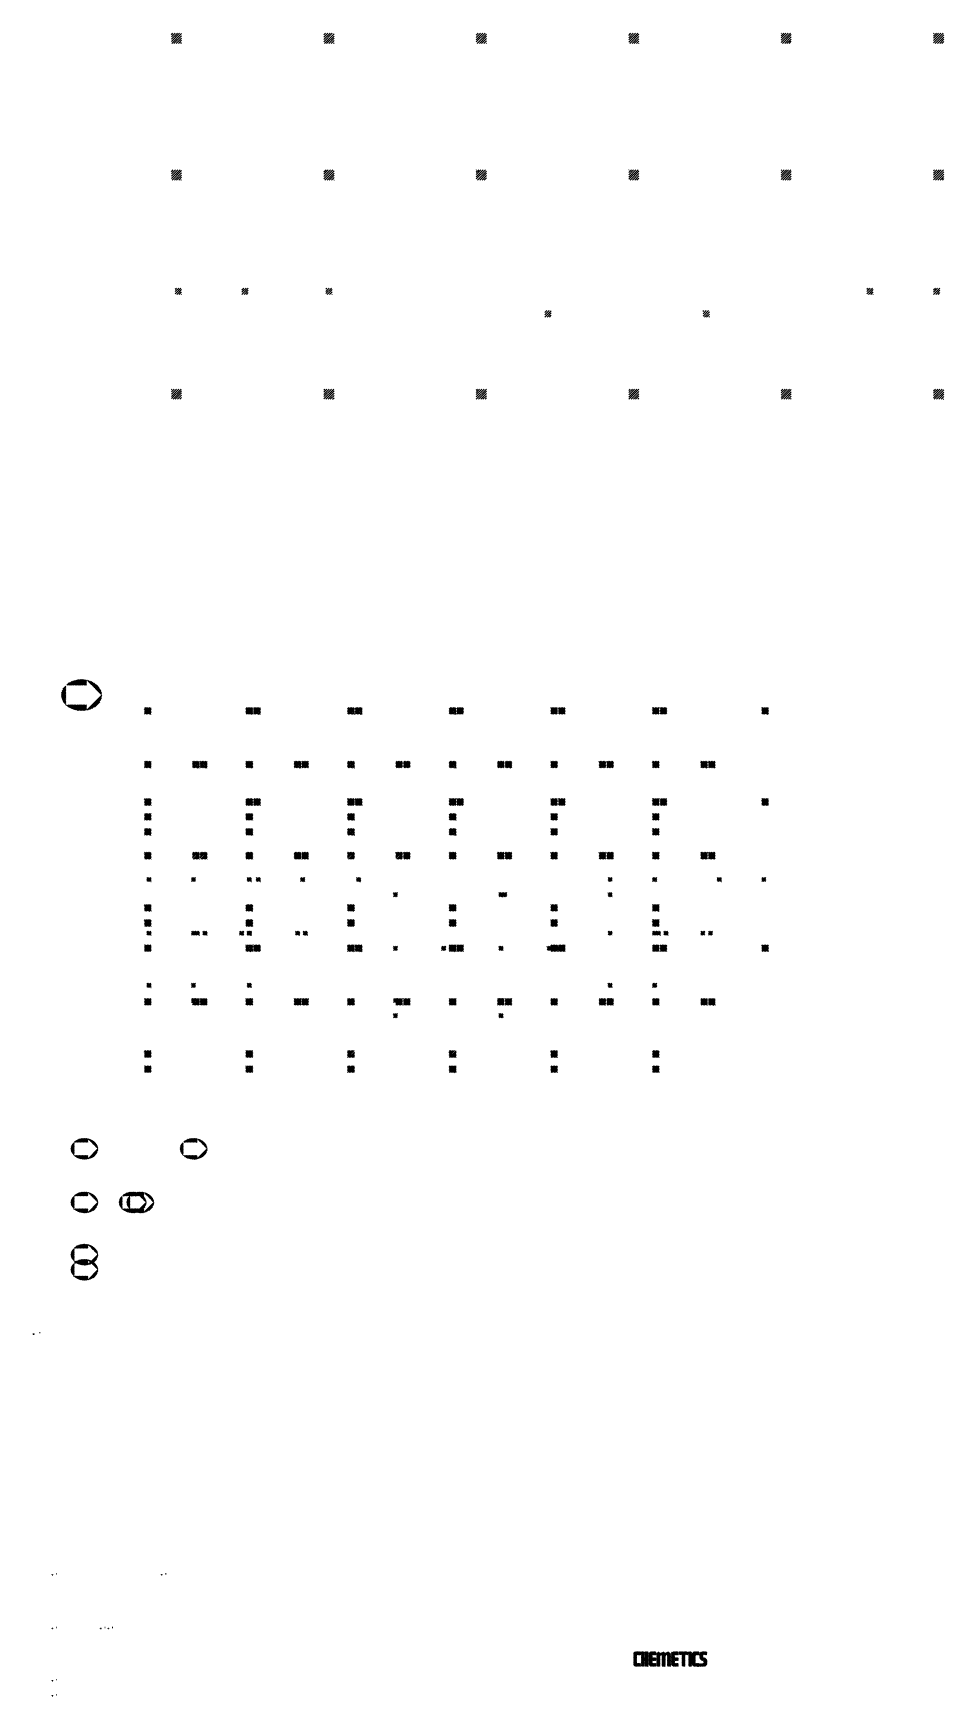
# Paper-space layout 'Layout1' of a CAD drawing. Extents: x 468 to 6662373, y -2877 to 9421100.
# Drawn here: x 468 to 54229, y -2877 to 95246 of the extents above; entities that cross this region are included whole.
import ezdxf

# ---------------------------------------------------------------- set-up
doc = ezdxf.new("R2010")
doc.units = 0
doc.header["$LTSCALE"] = 1000
doc.layers.get('0').update_dxf_attribs({"linetype": 'CONTINUOUS'})
doc.layers.add('COL', color=4, linetype='CONTINUOUS')
doc.layers.add('DIM', color=2, linetype='CONTINUOUS')

# ---------------------------------------------------------------- blocks, each defined once
blk = doc.blocks.new('*X')
at = {"color": 0}
for p, q in [((5800, 50878.06), (6121.94, 51200)), ((5800, 50966.45), (6033.55, 51200)), ((5800, 51054.83), (5945.17, 51200)), ((5800, 51143.22), (5856.78, 51200)), ((11800, 50867.65), (12132.35, 51200)), ((11800, 50956.04), (12043.96, 51200)), ((11800, 51044.43), (11955.57, 51200)), ((11800, 51132.81), (11867.19, 51200)), ((17800, 50857.24), (18142.76, 51200)), ((17800, 50945.63), (18054.37, 51200)), ((17800, 51034.02), (17965.98, 51200)), ((17800, 51122.41), (17877.59, 51200)), ((23800, 50846.83), (24153.17, 51200)), ((23800, 50935.22), (24064.78, 51200)), ((23800, 51023.61), (23976.39, 51200)), ((23800, 51112), (23888, 51200)), ((29800, 50836.43), (30163.57, 51200)), ((29800, 50924.82), (30075.18, 51200)), ((29800, 51013.2), (29986.8, 51200)), ((29800, 51101.59), (29898.41, 51200)), ((29800, 51189.98), (29810.02, 51200)), ((35800, 50826.02), (36173.98, 51200)), ((35800, 50914.41), (36085.59, 51200)), ((35800, 51002.8), (35997.2, 51200)), ((35800, 51091.18), (35908.82, 51200)), ((35800, 51179.57), (35820.43, 51200)), ((5810.33, 50800), (6200, 51189.67)), ((11820.74, 50800), (12200, 51179.26)), ((17831.15, 50800), (18200, 51168.85)), ((23841.55, 50800), (24200, 51158.45)), ((29851.96, 50800), (30200, 51148.04)), ((35862.37, 50800), (36200, 51137.63)), ((5898.72, 50800), (6200, 51101.28)), ((11909.13, 50800), (12200, 51090.87)), ((17919.53, 50800), (18200, 51080.47)), ((23929.94, 50800), (24200, 51070.06)), ((29940.35, 50800), (30200, 51059.65)), ((35950.76, 50800), (36200, 51049.24)), ((5987.11, 50800), (6200, 51012.89)), ((11997.52, 50800), (12200, 51002.48)), ((18007.92, 50800), (18200, 50992.08)), ((24018.33, 50800), (24200, 50981.67)), ((30028.74, 50800), (30200, 50971.26)), ((36039.15, 50800), (36200, 50960.85)), ((6075.5, 50800), (6200, 50924.5)), ((12085.9, 50800), (12200, 50914.1)), ((18096.31, 50800), (18200, 50903.69)), ((24106.72, 50800), (24200, 50893.28)), ((30117.13, 50800), (30200, 50882.87)), ((36127.53, 50800), (36200, 50872.47)), ((6163.88, 50800), (6200, 50836.12)), ((12174.29, 50800), (12200, 50825.71)), ((18184.7, 50800), (18200, 50815.3)), ((24195.11, 50800), (24200, 50804.89)), ((5800, 45486.37), (6138.63, 45825)), ((5800, 45574.76), (6050.24, 45825)), ((5800, 45663.14), (5961.86, 45825)), ((5800, 45751.53), (5873.47, 45825)), ((11800, 45475.96), (12149.04, 45825)), ((11800, 45564.35), (12060.65, 45825)), ((11800, 45652.74), (11972.26, 45825)), ((11800, 45741.13), (11883.87, 45825)), ((17800, 45465.55), (18159.45, 45825)), ((17800, 45553.94), (18071.06, 45825)), ((17800, 45642.33), (17982.67, 45825)), ((17800, 45730.72), (17894.28, 45825)), ((17800, 45819.11), (17805.89, 45825)), ((23800, 45455.15), (24169.85, 45825)), ((23800, 45543.53), (24081.47, 45825)), ((23800, 45631.92), (23993.08, 45825)), ((23800, 45720.31), (23904.69, 45825)), ((23800, 45808.7), (23816.3, 45825)), ((29800, 45444.74), (30180.26, 45825)), ((29800, 45533.13), (30091.87, 45825)), ((29800, 45621.51), (30003.49, 45825)), ((29800, 45709.9), (29915.1, 45825)), ((29800, 45798.29), (29826.71, 45825)), ((35800, 45434.33), (36190.67, 45825)), ((35800, 45522.72), (36102.28, 45825)), ((35800, 45611.11), (36013.89, 45825)), ((35800, 45699.49), (35925.51, 45825)), ((35800, 45787.88), (35837.12, 45825)), ((5827.02, 45425), (6200, 45797.98)), ((11837.43, 45425), (12200, 45787.57)), ((17847.84, 45425), (18200, 45777.16)), ((23858.24, 45425), (24200, 45766.76)), ((29868.65, 45425), (30200, 45756.35)), ((35879.06, 45425), (36200, 45745.94)), ((5915.41, 45425), (6200, 45709.59)), ((11925.82, 45425), (12200, 45699.18)), ((17936.22, 45425), (18200, 45688.78)), ((23946.63, 45425), (24200, 45678.37)), ((29957.04, 45425), (30200, 45667.96)), ((35967.45, 45425), (36200, 45657.55)), ((6003.8, 45425), (6200, 45621.2)), ((12014.2, 45425), (12200, 45610.8)), ((18024.61, 45425), (18200, 45600.39)), ((24035.02, 45425), (24200, 45589.98)), ((30045.43, 45425), (30200, 45579.57)), ((36055.84, 45425), (36200, 45569.16)), ((6092.19, 45425), (6200, 45532.81)), ((12102.59, 45425), (12200, 45522.41)), ((18113, 45425), (18200, 45512)), ((24123.41, 45425), (24200, 45501.59)), ((30133.82, 45425), (30200, 45491.18)), ((36144.22, 45425), (36200, 45480.78)), ((6180.57, 45425), (6200, 45444.43)), ((12190.98, 45425), (12200, 45434.02)), ((5950, 40951.79), (6173.21, 41175)), ((5950, 41040.17), (6084.83, 41175)), ((5950, 41128.56), (5996.44, 41175)), ((8574.86, 40925), (8824.86, 41175)), ((8575, 41013.52), (8736.48, 41175)), ((8575, 41101.91), (8648.09, 41175)), ((11875, 40954.77), (12095.23, 41175)), ((11875, 41043.15), (12006.85, 41175)), ((11875, 41131.54), (11918.46, 41175)), ((33175, 40953.17), (33396.83, 41175)), ((33175, 41041.56), (33308.44, 41175)), ((33175, 41129.95), (33220.05, 41175)), ((35800, 40926.52), (36048.48, 41175)), ((35800, 41014.91), (35960.09, 41175)), ((35800, 41103.3), (35871.7, 41175)), ((11933.62, 40925), (12125, 41116.38)), ((33235.21, 40925), (33425, 41114.79)), ((6011.6, 40925), (6200, 41113.4)), ((8663.25, 40925), (8825, 41086.75)), ((35886.86, 40925), (36050, 41088.14)), ((12022.01, 40925), (12125, 41027.99)), ((33323.6, 40925), (33425, 41026.4)), ((6099.99, 40925), (6200, 41025.01)), ((8751.64, 40925), (8825, 40998.36)), ((35975.25, 40925), (36050, 40999.75)), ((12110.4, 40925), (12125, 40939.6)), ((33411.99, 40925), (33425, 40938.01)), ((6188.38, 40925), (6200, 40936.62)), ((20500, 40122.21), (20662.79, 40285)), ((20500, 40210.6), (20574.4, 40285)), ((20501.18, 40035), (20750, 40283.82)), ((26725, 40071.64), (26938.36, 40285)), ((26725, 40160.03), (26849.97, 40285)), ((26725, 40248.42), (26761.58, 40285)), ((26776.75, 40035), (26975, 40233.25)), ((20589.56, 40035), (20750, 40195.44)), ((26865.14, 40035), (26975, 40144.86)), ((20677.95, 40035), (20750, 40107.05)), ((26953.52, 40035), (26975, 40056.48)), ((5800, 36824.31), (6175.69, 37200)), ((5800, 36912.7), (6087.3, 37200)), ((5800, 37001.09), (5998.91, 37200)), ((5800, 37089.48), (5910.52, 37200)), ((5800, 37177.86), (5822.14, 37200)), ((11800, 36813.9), (12186.1, 37200)), ((11800, 36902.29), (12097.71, 37200)), ((11800, 36990.68), (12009.32, 37200)), ((11800, 37079.07), (11920.93, 37200)), ((11800, 37167.46), (11832.54, 37200)), ((17800, 36803.49), (18196.51, 37200)), ((17800, 36891.88), (18108.12, 37200)), ((17800, 36980.27), (18019.73, 37200)), ((17800, 37068.66), (17931.34, 37200)), ((17800, 37157.05), (17842.95, 37200)), ((23800, 36881.48), (24118.52, 37200)), ((23800, 36969.86), (24030.14, 37200)), ((23800, 37058.25), (23941.75, 37200)), ((23800, 37146.64), (23853.36, 37200)), ((29800, 36871.07), (30128.93, 37200)), ((29800, 36959.46), (30040.54, 37200)), ((29800, 37047.84), (29952.16, 37200)), ((29800, 37136.23), (29863.77, 37200)), ((35800, 36860.66), (36139.34, 37200)), ((35800, 36949.05), (36050.95, 37200)), ((35800, 37037.44), (35962.56, 37200)), ((35800, 37125.83), (35874.17, 37200)), ((23806.91, 36800), (24200, 37193.09)), ((29817.32, 36800), (30200, 37182.68)), ((35827.73, 36800), (36200, 37172.27)), ((5864.08, 36800), (6200, 37135.92)), ((11874.49, 36800), (12200, 37125.51)), ((17884.89, 36800), (18200, 37115.11)), ((23895.3, 36800), (24200, 37104.7)), ((29905.71, 36800), (30200, 37094.29)), ((35916.12, 36800), (36200, 37083.88)), ((5952.47, 36800), (6200, 37047.53)), ((11962.87, 36800), (12200, 37037.13)), ((17973.28, 36800), (18200, 37026.72)), ((23983.69, 36800), (24200, 37016.31)), ((29994.1, 36800), (30200, 37005.9)), ((36004.5, 36800), (36200, 36995.5)), ((6040.86, 36800), (6200, 36959.14)), ((12051.26, 36800), (12200, 36948.74)), ((18061.67, 36800), (18200, 36938.33)), ((24072.08, 36800), (24200, 36927.92)), ((30082.49, 36800), (30200, 36917.51)), ((36092.89, 36800), (36200, 36907.11)), ((6129.24, 36800), (6200, 36870.76)), ((12139.65, 36800), (12200, 36860.35)), ((18150.06, 36800), (18200, 36849.94)), ((24160.47, 36800), (24200, 36839.53)), ((30170.87, 36800), (30200, 36829.13)), ((36181.28, 36800), (36200, 36818.72)), ((1990.84, 25546.34), (2213.63, 25769.13)), ((2035.04, 25546.34), (2258.88, 25770.18)), ((2079.23, 25546.34), (2302.21, 25769.32)), ((1902.45, 25546.34), (2116.14, 25760.02)), ((1946.65, 25546.34), (2166.18, 25765.87)), ((2123.42, 25546.34), (2343.84, 25766.76)), ((2167.62, 25546.34), (2383.96, 25762.67)), ((1858.26, 25546.34), (2062.97, 25751.05)), ((2211.81, 25546.34), (2422.69, 25757.21)), ((2256.01, 25546.34), (2460.15, 25750.48)), ((1814.07, 25546.34), (2005.89, 25738.16)), ((2482.82, 25728.96), (2496.44, 25742.57)), ((2504.92, 25706.86), (2531.63, 25733.58)), ((1769.87, 25546.34), (1943.65, 25720.12)), ((2527.02, 25684.76), (2565.8, 25723.55)), ((2549.11, 25662.67), (2598.92, 25712.48)), ((2300.2, 25546.34), (2461.59, 25707.72)), ((2571.21, 25640.57), (2630.9, 25700.25)), ((1725.68, 25546.34), (1872.55, 25693.21)), ((2593.31, 25618.47), (2661.78, 25686.95)), ((2615.4, 25596.37), (2691.63, 25672.6)), ((2344.4, 25546.34), (2461.59, 25663.53)), ((2637.5, 25574.28), (2720.49, 25657.27)), ((1681.48, 25546.34), (1782.56, 25647.41)), ((2659.6, 25552.18), (2748.39, 25640.97)), ((2681.69, 25530.08), (2775.37, 25623.76)), ((2388.59, 25546.34), (2461.59, 25619.33)), ((2703.79, 25507.99), (2801.44, 25605.64)), ((2725.89, 25485.89), (2826.63, 25586.63)), ((2432.78, 25546.34), (2461.59, 25575.14)), ((2747.99, 25463.79), (2850.8, 25566.6)), ((2770.08, 25441.69), (2873.89, 25545.5)), ((2792.18, 25419.6), (2895.92, 25523.34)), ((1529.07, 25393.92), (1647.21, 25512.06)), ((2814.28, 25397.5), (2916.89, 25500.11)), ((2836.37, 25375.4), (2936.78, 25475.81)), ((1492.77, 25313.43), (1647.21, 25467.87)), ((2858.47, 25353.31), (2955.59, 25450.42)), ((1476.29, 25252.75), (1647.21, 25423.67)), ((2880.57, 25331.21), (2973.28, 25423.92)), ((2902.67, 25309.11), (2989.83, 25396.28)), ((1468.77, 25201.04), (1647.21, 25379.48)), ((2924.76, 25287.01), (3005.12, 25367.37)), ((2946.86, 25264.92), (3018.73, 25336.79)), ((1466.87, 25154.94), (1647.21, 25335.28)), ((2968.96, 25242.82), (3030.48, 25304.34)), ((1469.03, 25112.91), (1647.21, 25291.09)), ((2991.05, 25220.72), (3040.16, 25269.83)), ((1474.38, 25074.06), (1647.21, 25246.9)), ((3013.15, 25198.63), (3047.5, 25232.98)), ((1482.35, 25037.85), (1647.21, 25202.7)), ((3035.25, 25176.53), (3052.09, 25193.37)), ((1492.59, 25003.89), (1647.21, 25158.51)), ((2471.59, 24568.67), (3053.31, 25150.39)), ((1504.84, 24971.95), (1647.21, 25114.31)), ((2529.85, 24582.74), (3050.15, 25103.04)), ((1518.91, 24941.82), (1647.21, 25070.12)), ((2593.83, 24602.52), (3040.75, 25049.45)), ((1534.56, 24913.28), (1647.21, 25025.93)), ((2668.42, 24632.92), (3020.85, 24985.35)), ((1551.41, 24885.93), (1647.21, 24981.73)), ((1569.39, 24859.72), (1647.21, 24937.54)), ((2767.68, 24687.99), (2974.5, 24894.81)), ((1588.48, 24834.61), (1647.21, 24893.34)), ((1608.65, 24810.59), (1647.21, 24849.15)), ((1629.89, 24787.64), (1647.21, 24804.95)), ((1652.2, 24765.75), (1656.92, 24770.47)), ((1675.57, 24744.93), (1701.11, 24770.47)), ((1700.02, 24725.18), (1745.31, 24770.47)), ((1725.43, 24706.4), (1789.5, 24770.47)), ((1751.74, 24688.52), (1833.69, 24770.47)), ((1778.95, 24671.54), (1877.89, 24770.47)), ((1807.1, 24655.49), (1922.08, 24770.47)), ((1836.21, 24640.4), (1966.28, 24770.47)), ((1866.32, 24626.32), (2010.47, 24770.47)), ((1897.48, 24613.29), (2054.67, 24770.47)), ((1929.75, 24601.36), (2098.86, 24770.47)), ((1963.16, 24590.57), (2143.05, 24770.47)), ((1997.58, 24580.81), (2187.25, 24770.47)), ((2033.06, 24572.08), (2231.44, 24770.47)), ((2069.64, 24564.47), (2275.64, 24770.47)), ((2107.42, 24558.06), (2319.83, 24770.47)), ((2146.5, 24552.94), (2364.02, 24770.47)), ((2186.99, 24549.24), (2408.22, 24770.47)), ((2229.04, 24547.1), (2452.41, 24770.47)), ((2272.84, 24546.71), (2461.59, 24735.45)), ((2318.63, 24548.3), (2461.59, 24691.26)), ((2366.71, 24552.18), (2461.59, 24647.06)), ((2417.5, 24558.78), (2461.59, 24602.87)), ((605.86, 82.25), (630.31, 82.25)), ((605.86, 82.12), (630.31, 82.12)), ((605.86, 82), (630.31, 82)), ((605.86, 81.88), (630.31, 81.88)), ((605.86, 81.75), (607.54, 81.75)), ((605.86, 81.62), (607.54, 81.62)), ((605.86, 81.5), (607.54, 81.5)), ((605.86, 81.38), (607.54, 81.38)), ((605.86, 81.25), (607.54, 81.25)), ((605.86, 81.12), (607.54, 81.12)), ((605.86, 81), (607.54, 81)), ((605.86, 80.88), (607.54, 80.88)), ((605.86, 80.75), (607.54, 80.75)), ((605.86, 80.62), (607.54, 80.62)), ((605.86, 80.5), (607.54, 80.5)), ((605.86, 80.38), (607.54, 80.38)), ((605.86, 80.25), (607.54, 80.25)), ((605.86, 80.12), (607.54, 80.12)), ((605.86, 80), (607.54, 80)), ((605.86, 79.88), (607.54, 79.88)), ((605.86, 79.75), (607.54, 79.75)), ((605.86, 79.62), (607.54, 79.62)), ((605.86, 79.5), (607.54, 79.5)), ((605.86, 79.38), (607.54, 79.38)), ((605.86, 79.25), (607.54, 79.25)), ((605.86, 79.12), (607.54, 79.12)), ((605.86, 79), (607.54, 79)), ((605.86, 78.88), (607.54, 78.88)), ((605.86, 78.75), (607.54, 78.75)), ((605.86, 78.62), (607.54, 78.62)), ((605.86, 78.5), (607.54, 78.5)), ((608.23, 81.75), (608.57, 81.75)), ((608.23, 81.62), (608.57, 81.62)), ((608.23, 81.5), (608.57, 81.5)), ((608.23, 81.38), (608.57, 81.38)), ((608.23, 81.25), (608.57, 81.25)), ((608.23, 81.12), (608.57, 81.12)), ((608.23, 81), (608.57, 81)), ((608.23, 80.88), (608.57, 80.88)), ((608.23, 80.75), (608.57, 80.75)), ((608.23, 80.62), (608.57, 80.62)), ((608.23, 80.5), (608.57, 80.5)), ((608.23, 80.38), (608.57, 80.38)), ((608.23, 80.25), (608.57, 80.25)), ((608.23, 80.12), (608.57, 80.12)), ((608.23, 80), (608.57, 80)), ((608.23, 79.88), (608.57, 79.88)), ((608.23, 79.75), (608.57, 79.75)), ((608.23, 79.62), (608.57, 79.62)), ((608.23, 79.5), (608.57, 79.5)), ((608.23, 79.38), (608.57, 79.38)), ((608.23, 79.25), (608.57, 79.25)), ((608.23, 79.12), (608.57, 79.12)), ((608.23, 79), (608.57, 79)), ((608.23, 78.88), (608.57, 78.88)), ((608.23, 78.75), (608.57, 78.75)), ((608.23, 78.62), (608.57, 78.62)), ((608.23, 78.5), (608.57, 78.5)), ((609.26, 80.38), (609.31, 80.38)), ((609.26, 80.25), (609.37, 80.25)), ((609.26, 80.12), (609.44, 80.12)), ((609.26, 80), (609.5, 80)), ((609.26, 79.88), (609.56, 79.88)), ((609.26, 79.75), (609.62, 79.75)), ((609.26, 79.62), (609.69, 79.62)), ((609.26, 79.5), (609.75, 79.5)), ((609.26, 79.38), (609.81, 79.38)), ((609.26, 79.25), (609.87, 79.25)), ((609.26, 79.12), (609.94, 79.12)), ((609.26, 79), (610, 79)), ((609.26, 78.88), (610.06, 78.88)), ((609.26, 78.75), (610.12, 78.75)), ((609.26, 78.62), (610.19, 78.62)), ((609.26, 78.5), (610.25, 78.5)), ((609.31, 81.75), (610.28, 81.75)), ((609.37, 81.62), (610.28, 81.62)), ((609.43, 81.5), (610.28, 81.5)), ((609.5, 81.38), (610.28, 81.38)), ((609.56, 81.25), (610.28, 81.25)), ((609.62, 81.12), (610.28, 81.12)), ((609.68, 81), (610.28, 81)), ((609.75, 80.88), (610.28, 80.88)), ((609.81, 80.75), (610.28, 80.75)), ((609.87, 80.62), (610.28, 80.62)), ((609.93, 80.5), (610.28, 80.5)), ((610, 80.38), (610.28, 80.38)), ((610.06, 80.25), (610.28, 80.25)), ((610.12, 80.12), (610.28, 80.12)), ((610.18, 80), (610.28, 80)), ((610.25, 79.88), (610.28, 79.88)), ((610.97, 81.75), (611.31, 81.75)), ((610.97, 81.62), (611.31, 81.62)), ((610.97, 81.5), (611.31, 81.5)), ((610.97, 81.38), (611.31, 81.38)), ((610.97, 81.25), (611.31, 81.25)), ((610.97, 81.12), (611.31, 81.12)), ((610.97, 81), (611.31, 81)), ((610.97, 80.88), (611.31, 80.88)), ((610.97, 80.75), (611.31, 80.75)), ((610.97, 80.62), (611.31, 80.62)), ((610.97, 80.5), (611.31, 80.5)), ((610.97, 80.38), (611.31, 80.38)), ((610.97, 80.25), (611.31, 80.25)), ((610.97, 80.12), (611.31, 80.12)), ((610.97, 80), (611.31, 80)), ((610.97, 79.88), (611.31, 79.88)), ((610.97, 79.75), (611.31, 79.75)), ((610.97, 79.62), (611.31, 79.62)), ((610.97, 79.5), (611.31, 79.5)), ((610.97, 79.38), (611.31, 79.38)), ((610.97, 79.25), (611.31, 79.25)), ((610.97, 79.12), (611.31, 79.12)), ((610.97, 79), (611.31, 79)), ((610.97, 78.88), (611.31, 78.88)), ((610.97, 78.75), (611.31, 78.75)), ((610.97, 78.62), (611.31, 78.62)), ((610.97, 78.5), (611.31, 78.5)), ((612, 81.25), (612.98, 81.25)), ((612, 81.12), (613.1, 81.12)), ((612, 81), (613.17, 81)), ((612, 80.88), (613.2, 80.88)), ((612, 80.75), (613.2, 80.75)), ((612, 80.62), (613.2, 80.62)), ((612, 80.5), (613.2, 80.5)), ((612, 80.38), (613.2, 80.38)), ((612, 80.25), (613.2, 80.25)), ((612, 80.12), (613.2, 80.12)), ((612, 80), (613.2, 80)), ((612, 79.88), (613.2, 79.88)), ((612, 79.75), (613.2, 79.75)), ((612, 79.62), (613.2, 79.62)), ((612, 79.5), (613.2, 79.5)), ((612, 79.38), (613.19, 79.38)), ((612, 79.25), (613.15, 79.25)), ((612, 79.12), (613.08, 79.12)), ((612, 79), (612.92, 79)), ((613.06, 78.5), (614.44, 78.5)), ((613.14, 81.75), (614.37, 81.75)), ((613.29, 78.62), (614.26, 78.62)), ((613.34, 81.62), (614.23, 81.62)), ((613.43, 78.75), (614.16, 78.75)), ((613.46, 81.5), (614.14, 81.5)), ((613.53, 78.88), (614.1, 78.88)), ((613.56, 81.38), (614.09, 81.38)), ((613.61, 79), (614.07, 79)), ((613.62, 81.25), (614.06, 81.25)), ((613.66, 79.12), (614.06, 79.12)), ((613.67, 81.12), (614.06, 81.12)), ((613.69, 79.25), (614.06, 79.25)), ((613.7, 81), (614.06, 81)), ((613.71, 80.88), (614.06, 80.88)), ((613.71, 80.75), (614.06, 80.75)), ((613.71, 80.62), (614.06, 80.62)), ((613.71, 80.5), (614.06, 80.5)), ((613.71, 80.38), (614.06, 80.38)), ((613.71, 80.25), (614.06, 80.25)), ((613.71, 80.12), (614.06, 80.12)), ((613.71, 80), (614.06, 80)), ((613.71, 79.88), (614.06, 79.88)), ((613.71, 79.75), (614.06, 79.75)), ((613.71, 79.62), (614.06, 79.62)), ((613.71, 79.5), (614.06, 79.5)), ((613.71, 79.38), (614.06, 79.38)), ((614.57, 81.12), (615.94, 81.12)), ((614.57, 81), (615.94, 81)), ((614.57, 80.88), (615.94, 80.88)), ((614.57, 80.75), (615.94, 80.75)), ((614.57, 80.62), (615.94, 80.62)), ((614.57, 80.5), (615.94, 80.5)), ((614.57, 80.38), (615.94, 80.38)), ((614.57, 80.25), (615.94, 80.25)), ((614.57, 80.12), (615.94, 80.12)), ((614.57, 80), (615.94, 80)), ((614.57, 79.88), (615.94, 79.88)), ((614.57, 79.75), (615.94, 79.75)), ((614.57, 79.62), (615.94, 79.62)), ((614.57, 79.5), (615.94, 79.5)), ((614.57, 79.38), (615.94, 79.38)), ((614.57, 79.25), (615.94, 79.25)), ((614.57, 79.12), (615.94, 79.12)), ((614.59, 81.25), (615.92, 81.25)), ((614.61, 79), (615.9, 79)), ((616.08, 78.5), (616.8, 78.5)), ((616.14, 81.75), (616.8, 81.75)), ((616.25, 78.62), (616.8, 78.62)), ((616.28, 81.62), (616.8, 81.62)), ((616.35, 78.75), (616.8, 78.75)), ((616.37, 81.5), (616.8, 81.5)), ((616.41, 78.88), (616.8, 78.88)), ((616.43, 81.38), (616.8, 81.38)), ((616.45, 81.25), (616.8, 81.25)), ((616.45, 79), (616.8, 79)), ((616.46, 81.12), (616.8, 81.12)), ((616.46, 81), (616.8, 81)), ((616.46, 80.88), (616.8, 80.88)), ((616.46, 80.75), (616.8, 80.75)), ((616.46, 80.62), (616.8, 80.62)), ((616.46, 80.5), (616.8, 80.5)), ((616.46, 80.38), (616.8, 80.38)), ((616.46, 80.25), (616.8, 80.25)), ((616.46, 80.12), (616.8, 80.12)), ((616.46, 80), (616.8, 80)), ((616.46, 79.88), (616.8, 79.88)), ((616.46, 79.75), (616.8, 79.75)), ((616.46, 79.62), (616.8, 79.62)), ((616.46, 79.5), (616.8, 79.5)), ((616.46, 79.38), (616.8, 79.38)), ((616.46, 79.25), (616.8, 79.25)), ((616.46, 79.12), (616.8, 79.12)), ((617.48, 80.38), (617.54, 80.38)), ((617.48, 80.25), (617.6, 80.25)), ((617.48, 80.12), (617.66, 80.12)), ((617.48, 80), (617.73, 80)), ((617.48, 79.88), (617.79, 79.88)), ((617.48, 79.75), (617.85, 79.75)), ((617.48, 79.62), (617.91, 79.62)), ((617.48, 79.5), (617.98, 79.5)), ((617.48, 79.38), (618.04, 79.38)), ((617.48, 79.25), (618.1, 79.25)), ((617.48, 79.12), (618.16, 79.12)), ((617.48, 79), (618.23, 79)), ((617.48, 78.88), (618.29, 78.88)), ((617.48, 78.75), (618.35, 78.75)), ((617.48, 78.62), (618.41, 78.62)), ((617.48, 78.5), (618.48, 78.5)), ((617.54, 81.75), (618.51, 81.75)), ((617.6, 81.62), (618.51, 81.62)), ((617.66, 81.5), (618.51, 81.5)), ((617.73, 81.38), (618.51, 81.38)), ((617.79, 81.25), (618.51, 81.25)), ((617.85, 81.12), (618.51, 81.12)), ((617.91, 81), (618.51, 81)), ((617.98, 80.88), (618.51, 80.88)), ((618.04, 80.75), (618.51, 80.75)), ((618.1, 80.62), (618.51, 80.62)), ((618.16, 80.5), (618.51, 80.5)), ((618.23, 80.38), (618.51, 80.38)), ((618.29, 80.25), (618.51, 80.25)), ((618.35, 80.12), (618.51, 80.12)), ((618.41, 80), (618.51, 80)), ((618.48, 79.88), (618.51, 79.88)), ((619.2, 81.75), (619.54, 81.75)), ((619.2, 81.62), (619.54, 81.62)), ((619.2, 81.5), (619.54, 81.5)), ((619.2, 81.38), (619.54, 81.38)), ((619.2, 81.25), (619.54, 81.25)), ((619.2, 81.12), (619.54, 81.12)), ((619.2, 81), (619.54, 81)), ((619.2, 80.88), (619.54, 80.88)), ((619.2, 80.75), (619.54, 80.75)), ((619.2, 80.62), (619.54, 80.62)), ((619.2, 80.5), (619.54, 80.5)), ((619.2, 80.38), (619.54, 80.38)), ((619.2, 80.25), (619.54, 80.25)), ((619.2, 80.12), (619.54, 80.12)), ((619.2, 80), (619.54, 80)), ((619.2, 79.88), (619.54, 79.88)), ((619.2, 79.75), (619.54, 79.75)), ((619.2, 79.62), (619.54, 79.62)), ((619.2, 79.5), (619.54, 79.5)), ((619.2, 79.38), (619.54, 79.38)), ((619.2, 79.25), (619.54, 79.25)), ((619.2, 79.12), (619.54, 79.12)), ((619.2, 79), (619.54, 79)), ((619.2, 78.88), (619.54, 78.88)), ((619.2, 78.75), (619.54, 78.75)), ((619.2, 78.62), (619.54, 78.62)), ((619.2, 78.5), (619.54, 78.5)), ((620.23, 81.25), (622.29, 81.25)), ((620.23, 81.12), (622.29, 81.12)), ((620.23, 81), (622.29, 81)), ((620.23, 80.88), (622.29, 80.88)), ((620.23, 80.75), (622.29, 80.75)), ((620.23, 80.62), (622.29, 80.62)), ((620.23, 80.5), (622.29, 80.5)), ((620.23, 79.88), (623.99, 79.88)), ((620.23, 79.75), (624.14, 79.75)), ((620.23, 79.62), (624.17, 79.62)), ((620.23, 79.5), (624.17, 79.5)), ((620.23, 79.38), (624.17, 79.38)), ((620.23, 79.25), (624.17, 79.25)), ((620.23, 79.12), (624.17, 79.12)), ((620.23, 79), (622.29, 79)), ((621.94, 81.75), (622.6, 81.75)), ((621.94, 81.62), (622.46, 81.62)), ((621.94, 81.5), (622.37, 81.5)), ((621.94, 81.38), (622.32, 81.38)), ((621.94, 80.38), (622.31, 80.38)), ((621.94, 80.25), (622.37, 80.25)), ((621.94, 80.12), (622.45, 80.12)), ((621.94, 80), (622.59, 80)), ((621.94, 78.88), (622.33, 78.88)), ((621.94, 78.75), (622.39, 78.75)), ((621.94, 78.62), (622.49, 78.62)), ((621.94, 78.5), (622.67, 78.5)), ((622.8, 81.12), (625.12, 81.12)), ((622.8, 81), (625.12, 81)), ((622.8, 80.88), (625.12, 80.88)), ((622.8, 80.75), (625.12, 80.75)), ((622.8, 80.62), (625.12, 80.62)), ((622.82, 81.25), (624.15, 81.25)), ((622.84, 79), (624.13, 79)), ((622.85, 80.5), (625.12, 80.5)), ((624.18, 80.38), (625.12, 80.38)), ((624.3, 78.5), (625.12, 78.5)), ((624.37, 81.75), (625.12, 81.75)), ((624.43, 80.25), (625.12, 80.25)), ((624.48, 78.62), (625.12, 78.62)), ((624.51, 81.62), (625.12, 81.62)), ((624.55, 80.12), (625.12, 80.12)), ((624.58, 78.75), (625.12, 78.75)), ((624.6, 81.5), (625.12, 81.5)), ((624.62, 80), (625.12, 80)), ((624.64, 78.88), (625.12, 78.88)), ((624.65, 81.38), (625.12, 81.38)), ((624.67, 79.88), (625.12, 79.88)), ((624.68, 81.25), (625.12, 81.25)), ((624.68, 79.75), (625.12, 79.75)), ((624.68, 79), (625.12, 79)), ((624.69, 79.62), (625.12, 79.62)), ((624.69, 79.5), (625.12, 79.5)), ((624.69, 79.38), (625.12, 79.38)), ((624.69, 79.25), (625.12, 79.25)), ((624.69, 79.12), (625.12, 79.12)), ((625.8, 81.75), (627.04, 81.75)), ((625.8, 81.62), (627.01, 81.62)), ((625.8, 81.5), (626.98, 81.5)), ((625.8, 81.38), (626.94, 81.38)), ((625.8, 81.25), (626.91, 81.25)), ((625.8, 81.12), (626.88, 81.12)), ((625.8, 81), (626.84, 81)), ((625.8, 80.88), (626.81, 80.88)), ((625.8, 80.75), (626.77, 80.75)), ((625.8, 80.62), (626.74, 80.62)), ((625.8, 80.5), (626.71, 80.5)), ((625.8, 80.38), (626.67, 80.38)), ((625.8, 80.25), (626.64, 80.25)), ((625.8, 80.12), (626.61, 80.12)), ((625.8, 80), (626.57, 80)), ((625.8, 79.88), (626.54, 79.88)), ((625.8, 79.75), (626.5, 79.75)), ((625.8, 79.62), (626.47, 79.62)), ((625.8, 79.5), (626.44, 79.5)), ((625.8, 79.38), (626.4, 79.38)), ((625.8, 79.25), (626.37, 79.25)), ((625.8, 79.12), (626.34, 79.12)), ((625.8, 79), (626.3, 79)), ((625.8, 78.88), (626.27, 78.88)), ((625.8, 78.75), (626.23, 78.75)), ((625.8, 78.62), (626.2, 78.62)), ((625.8, 78.5), (626.17, 78.5)), ((626.88, 78.5), (627.82, 78.5)), ((626.91, 78.62), (627.78, 78.62)), ((626.95, 78.75), (627.75, 78.75)), ((626.98, 78.88), (627.72, 78.88)), ((627.01, 79), (627.68, 79)), ((627.18, 79.62), (627.51, 79.62)), ((627.22, 79.75), (627.48, 79.75)), ((627.25, 79.88), (627.45, 79.88)), ((627.28, 80), (627.41, 80)), ((627.32, 80.12), (627.38, 80.12)), ((627.65, 81.75), (630.31, 81.75)), ((627.69, 81.62), (630.31, 81.62)), ((627.72, 81.5), (630.31, 81.5)), ((627.75, 81.38), (630.31, 81.38)), ((627.79, 81.25), (630.31, 81.25)), ((627.82, 81.12), (630.31, 81.12)), ((627.85, 81), (630.31, 81)), ((627.89, 80.88), (630.31, 80.88)), ((627.92, 80.75), (630.31, 80.75)), ((627.96, 80.62), (630.31, 80.62)), ((627.99, 80.5), (630.31, 80.5)), ((628.02, 80.38), (630.31, 80.38)), ((628.06, 80.25), (630.31, 80.25)), ((628.09, 80.12), (630.31, 80.12)), ((628.12, 80), (630.31, 80)), ((628.16, 79.88), (630.31, 79.88)), ((628.19, 79.75), (630.31, 79.75)), ((628.23, 79.62), (630.31, 79.62)), ((628.26, 79.5), (630.31, 79.5)), ((628.29, 79.38), (630.31, 79.38)), ((628.33, 79.25), (630.31, 79.25)), ((628.36, 79.12), (630.31, 79.12)), ((628.39, 79), (630.31, 79)), ((628.43, 78.88), (630.31, 78.88)), ((628.46, 78.75), (630.31, 78.75)), ((628.5, 78.62), (630.31, 78.62)), ((628.53, 78.5), (630.31, 78.5)), ((605.86, 78.38), (630.31, 78.38)), ((605.86, 78.25), (630.31, 78.25)), ((605.86, 78.12), (630.31, 78.12)), ((605.86, 78), (630.31, 78)), ((359.23, 19.56), (362.69, 23.02)), ((359.23, 19.82), (362.43, 23.02)), ((359.23, 20.09), (362.16, 23.02)), ((359.23, 20.35), (361.9, 23.02)), ((359.23, 20.62), (361.63, 23.02)), ((359.23, 20.88), (361.37, 23.02)), ((359.23, 21.15), (361.1, 23.02)), ((359.23, 21.41), (360.84, 23.02)), ((359.23, 21.68), (360.57, 23.02)), ((359.23, 19.29), (360.94, 21)), ((359.23, 19.03), (360.93, 20.73)), ((359.23, 18.76), (360.93, 20.46)), ((359.23, 18.5), (360.93, 20.2)), ((359.23, 18.23), (360.93, 19.93)), ((359.23, 17.97), (360.93, 19.67)), ((359.25, 21.96), (360.29, 23)), ((359.38, 22.36), (359.9, 22.87)), ((361.35, 21.41), (362.96, 23.02)), ((361.63, 21.42), (363.23, 23.02)), ((361.89, 21.42), (363.23, 22.76)), ((362.16, 21.42), (363.23, 22.5)), ((362.42, 21.42), (363.23, 22.23)), ((362.69, 21.42), (363.23, 21.97)), ((362.95, 21.42), (363.23, 21.7)), ((363.22, 21.42), (363.23, 21.44)), ((363.73, 21.41), (365.35, 23.02)), ((363.73, 21.67), (365.08, 23.02)), ((363.73, 21.94), (364.82, 23.02)), ((363.73, 22.2), (364.55, 23.02)), ((363.73, 22.47), (364.29, 23.02)), ((363.73, 22.73), (364.02, 23.02)), ((363.73, 23), (363.76, 23.02)), ((363.73, 21.14), (365.43, 22.84)), ((363.73, 20.88), (365.43, 22.58)), ((363.73, 20.61), (365.43, 22.31)), ((363.73, 20.35), (365.43, 22.05)), ((363.73, 20.08), (365.43, 21.78)), ((363.73, 19.82), (365.43, 21.52)), ((363.73, 19.55), (365.43, 21.25)), ((363.73, 17.16), (367.73, 21.16)), ((363.73, 19.29), (365.43, 20.99)), ((363.73, 16.9), (367.73, 20.9)), ((363.73, 19.02), (365.43, 20.72)), ((363.73, 16.63), (367.73, 20.63)), ((363.73, 18.75), (365.43, 20.45)), ((363.73, 16.37), (367.73, 20.37)), ((363.73, 18.49), (365.43, 20.19)), ((363.73, 18.22), (365.43, 19.92)), ((363.73, 17.96), (365.43, 19.66)), ((365.7, 18.06), (367.73, 20.1)), ((365.96, 18.06), (367.73, 19.84)), ((366.03, 21.32), (367.73, 23.02)), ((366.03, 21.59), (367.47, 23.02)), ((366.03, 21.85), (367.2, 23.02)), ((366.03, 22.12), (366.94, 23.02)), ((366.03, 22.38), (366.67, 23.02)), ((366.03, 22.65), (366.41, 23.02)), ((366.03, 22.91), (366.14, 23.02)), ((366.03, 21.05), (367.73, 22.75)), ((366.03, 20.79), (367.73, 22.49)), ((366.03, 20.52), (367.73, 22.22)), ((366.03, 20.26), (367.73, 21.96)), ((366.03, 19.99), (367.73, 21.69)), ((366.03, 19.73), (367.73, 21.43)), ((368.33, 19.64), (371.71, 23.02)), ((368.33, 19.91), (371.45, 23.02)), ((368.33, 20.17), (371.18, 23.02)), ((368.33, 20.44), (370.92, 23.02)), ((368.33, 20.7), (370.65, 23.02)), ((368.33, 20.97), (370.38, 23.02)), ((368.33, 21.23), (370.12, 23.02)), ((368.33, 21.5), (369.85, 23.02)), ((368.33, 21.76), (369.59, 23.02)), ((368.33, 19.38), (370.08, 21.12)), ((368.33, 19.11), (370.03, 20.81)), ((368.33, 18.85), (370.03, 20.55)), ((368.33, 18.58), (370.03, 20.28)), ((368.33, 18.32), (370.03, 20.02)), ((368.33, 18.05), (370.03, 19.75)), ((368.37, 22.06), (369.29, 22.98)), ((370.33, 21.38), (371.98, 23.02)), ((370.64, 21.42), (372.24, 23.02)), ((370.91, 21.42), (372.33, 22.85)), ((371.17, 21.42), (372.33, 22.58)), ((371.44, 21.42), (372.33, 22.32)), ((371.7, 21.42), (372.33, 22.05)), ((371.97, 21.42), (372.33, 21.79)), ((372.23, 21.42), (372.33, 21.52)), ((372.93, 19.2), (376.74, 23.01)), ((372.93, 21.86), (374.07, 23)), ((372.93, 22.12), (373.81, 23)), ((372.93, 21.59), (374.23, 22.89)), ((372.93, 19.47), (376.26, 22.79)), ((372.93, 21.33), (374.37, 22.76)), ((372.93, 21.06), (374.5, 22.63)), ((372.93, 19.73), (375.72, 22.52)), ((372.93, 20.8), (374.64, 22.5)), ((372.93, 20.53), (374.77, 22.37)), ((372.93, 20), (375.19, 22.25)), ((372.93, 20.27), (374.91, 22.24)), ((372.93, 18.94), (374.64, 20.64)), ((372.93, 18.67), (374.63, 20.37)), ((372.93, 18.41), (374.63, 20.11)), ((372.93, 18.14), (374.63, 19.84)), ((375.28, 21.29), (376.99, 22.99)), ((375.53, 21.27), (377.15, 22.89)), ((375.73, 21.2), (377.28, 22.75)), ((375.88, 21.09), (377.4, 22.61)), ((375.99, 20.94), (377.52, 22.47)), ((376.07, 20.75), (377.64, 22.32)), ((376.08, 19.44), (379.68, 23.03)), ((376.08, 19.7), (379.36, 22.98)), ((376.08, 19.97), (378.83, 22.71)), ((376.08, 20.23), (378.29, 22.44)), ((376.08, 20.5), (377.77, 22.18)), ((376.08, 19.17), (377.93, 21.02)), ((376.08, 18.91), (377.78, 20.61)), ((376.08, 18.64), (377.78, 20.34)), ((376.08, 18.38), (377.78, 20.08)), ((376.08, 18.11), (377.78, 19.81)), ((378.06, 21.14), (379.87, 22.96)), ((378.47, 21.29), (380.02, 22.85)), ((378.71, 21.27), (380.18, 22.74)), ((378.9, 21.19), (380.34, 22.63)), ((379.04, 21.07), (380.49, 22.52)), ((379.15, 20.92), (380.65, 22.41)), ((379.22, 20.72), (380.8, 22.29)), ((379.23, 20.47), (380.9, 22.13)), ((379.23, 20.2), (380.93, 21.9)), ((379.23, 19.94), (380.93, 21.64)), ((379.23, 19.67), (380.93, 21.37)), ((379.23, 19.41), (380.93, 21.11)), ((379.23, 19.14), (380.93, 20.84)), ((379.23, 18.88), (380.93, 20.58)), ((379.23, 18.61), (380.93, 20.31)), ((379.23, 18.35), (380.93, 20.05)), ((379.23, 18.08), (380.93, 19.78)), ((381.53, 19.58), (384.97, 23.02)), ((381.53, 19.85), (384.7, 23.02)), ((381.53, 20.11), (384.44, 23.02)), ((381.53, 20.38), (384.17, 23.02)), ((381.53, 20.65), (383.91, 23.02)), ((381.53, 20.91), (383.64, 23.02)), ((381.53, 21.18), (383.38, 23.02)), ((381.53, 21.44), (383.11, 23.02)), ((381.53, 21.71), (382.85, 23.02)), ((381.53, 19.32), (383.25, 21.03)), ((381.53, 19.05), (383.23, 20.75)), ((381.53, 18.79), (383.23, 20.49)), ((381.53, 18.52), (383.23, 20.22)), ((381.53, 18.26), (383.23, 19.96)), ((381.53, 17.99), (383.23, 19.69)), ((381.55, 21.99), (382.56, 23)), ((381.72, 22.42), (382.14, 22.84)), ((383.62, 21.41), (385.23, 23.02)), ((383.9, 21.42), (385.5, 23.02)), ((384.16, 21.42), (385.53, 22.79)), ((384.43, 21.42), (385.53, 22.52)), ((384.69, 21.42), (385.53, 22.26)), ((384.96, 21.42), (385.53, 21.99)), ((385.22, 21.42), (385.53, 21.73)), ((385.49, 21.42), (385.53, 21.46)), ((386.13, 22.86), (386.29, 23.02)), ((386.13, 22.59), (386.56, 23.02)), ((386.13, 22.33), (386.82, 23.02)), ((386.13, 22.06), (387.09, 23.02)), ((386.13, 21.8), (387.36, 23.02)), ((386.13, 21.53), (387.62, 23.02)), ((386.39, 21.52), (387.89, 23.02)), ((386.65, 21.52), (388.15, 23.02)), ((386.92, 21.52), (388.42, 23.02)), ((387.18, 21.52), (388.68, 23.02)), ((387.45, 21.52), (388.95, 23.02)), ((387.71, 21.52), (389.21, 23.02)), ((387.83, 21.38), (389.48, 23.02)), ((387.83, 21.11), (389.74, 23.02)), ((387.83, 20.85), (390.01, 23.02)), ((387.83, 20.58), (390.27, 23.02)), ((387.83, 20.32), (390.54, 23.02)), ((387.83, 20.05), (390.8, 23.02)), ((387.83, 19.79), (389.43, 21.39)), ((387.83, 19.52), (389.43, 21.12)), ((387.83, 19.26), (389.43, 20.86)), ((387.83, 18.99), (389.43, 20.59)), ((387.83, 18.72), (389.43, 20.32)), ((387.83, 18.46), (389.43, 20.06)), ((387.83, 18.19), (389.43, 19.79)), ((389.57, 21.52), (391.07, 23.02)), ((389.83, 21.52), (391.13, 22.82)), ((390.1, 21.52), (391.13, 22.56)), ((390.36, 21.52), (391.13, 22.29)), ((390.63, 21.52), (391.13, 22.02)), ((390.89, 21.52), (391.13, 21.76)), ((391.73, 22.89), (391.86, 23.02)), ((391.73, 22.62), (392.13, 23.02)), ((391.73, 22.36), (392.39, 23.02)), ((391.73, 22.09), (392.66, 23.02)), ((391.73, 21.83), (392.92, 23.02)), ((391.73, 21.56), (393.19, 23.02)), ((391.73, 21.3), (393.33, 22.9)), ((391.73, 21.03), (393.33, 22.63)), ((391.73, 20.77), (393.33, 22.37)), ((391.73, 20.5), (393.33, 22.1)), ((391.73, 20.24), (393.33, 21.84)), ((391.73, 19.97), (393.33, 21.57)), ((391.73, 19.71), (393.33, 21.31)), ((391.73, 19.44), (393.33, 21.04)), ((391.73, 19.18), (393.33, 20.78)), ((391.73, 18.91), (393.33, 20.51)), ((391.73, 18.65), (393.33, 20.25)), ((391.73, 18.38), (393.33, 19.98)), ((391.73, 18.12), (393.33, 19.72)), ((393.83, 21.54), (395.31, 23.02)), ((393.83, 21.28), (395.58, 23.02)), ((393.83, 21.01), (395.84, 23.02)), ((393.83, 20.75), (396.11, 23.02)), ((393.83, 20.48), (396.37, 23.02)), ((393.83, 20.22), (396.64, 23.02)), ((393.83, 19.95), (396.9, 23.02)), ((393.83, 19.69), (397.17, 23.02)), ((393.83, 19.42), (395.65, 21.23)), ((393.83, 19.16), (395.53, 20.86)), ((393.83, 18.89), (395.53, 20.59)), ((393.83, 18.63), (395.53, 20.33)), ((393.83, 18.36), (395.53, 20.06)), ((393.83, 18.1), (395.53, 19.8)), ((393.84, 21.81), (395.04, 23.02)), ((393.89, 22.13), (394.73, 22.97)), ((395.72, 21.31), (397.43, 23.02)), ((396.1, 21.42), (397.7, 23.02)), ((396.36, 21.42), (397.83, 22.89)), ((396.63, 21.42), (397.83, 22.63)), ((396.89, 21.42), (397.83, 22.36)), ((397.16, 21.42), (397.83, 22.1)), ((397.42, 21.42), (397.83, 21.83)), ((397.69, 21.42), (397.83, 21.57)), ((398.33, 21.54), (399.82, 23.02)), ((398.33, 21.27), (400.08, 23.02)), ((398.33, 21), (400.35, 23.02)), ((398.33, 20.74), (400.61, 23.02)), ((398.33, 20.47), (400.88, 23.02)), ((398.33, 20.21), (401.14, 23.02)), ((398.33, 19.94), (401.41, 23.02)), ((398.33, 19.68), (401.67, 23.02)), ((398.34, 19.42), (400.05, 21.13)), ((398.37, 21.83), (399.52, 22.99)), ((398.38, 19.19), (400.03, 20.85)), ((398.45, 19), (400.03, 20.58)), ((398.53, 22.26), (399.09, 22.82)), ((398.53, 18.82), (400.03, 20.32)), ((398.64, 18.66), (400.03, 20.05)), ((398.76, 18.52), (400.09, 19.84)), ((398.9, 18.39), (400.2, 19.69)), ((400.43, 21.51), (401.94, 23.02)), ((400.7, 21.52), (402.2, 23.02)), ((400.97, 21.52), (402.33, 22.88)), ((401.23, 21.52), (402.33, 22.62)), ((401.5, 21.52), (402.33, 22.35)), ((401.77, 21.52), (402.33, 22.09)), ((402.03, 21.52), (402.33, 21.82)), ((402.3, 21.52), (402.33, 21.56)), ((359.23, 17.7), (360.93, 19.4)), ((359.23, 17.44), (360.93, 19.14)), ((359.23, 17.17), (360.93, 18.87)), ((359.23, 16.91), (360.93, 18.61)), ((359.23, 16.64), (360.93, 18.34)), ((359.23, 16.38), (360.93, 18.08)), ((359.23, 16.11), (360.93, 17.81)), ((359.23, 15.85), (360.93, 17.55)), ((359.26, 15.61), (360.93, 17.28)), ((359.32, 15.4), (360.93, 17.02)), ((359.41, 15.22), (360.93, 16.75)), ((359.52, 15.07), (360.97, 16.52)), ((359.65, 14.93), (361.08, 16.36)), ((359.8, 14.82), (361.23, 16.25)), ((359.97, 14.72), (361.46, 16.21)), ((360.16, 14.65), (361.72, 16.21)), ((360.39, 14.61), (361.99, 16.21)), ((360.65, 14.61), (362.25, 16.21)), ((360.92, 14.61), (362.52, 16.21)), ((361.18, 14.61), (362.78, 16.21)), ((361.45, 14.61), (363.05, 16.21)), ((361.71, 14.61), (363.23, 16.13)), ((361.98, 14.61), (363.23, 15.87)), ((362.24, 14.61), (363.23, 15.6)), ((362.51, 14.61), (363.23, 15.34)), ((362.77, 14.61), (363.23, 15.07)), ((363.04, 14.61), (363.23, 14.81)), ((363.73, 17.43), (365.87, 19.56)), ((363.73, 17.69), (365.61, 19.56)), ((363.73, 16.1), (365.43, 17.8)), ((363.73, 15.84), (365.43, 17.54)), ((363.73, 15.57), (365.43, 17.27)), ((363.73, 15.31), (365.43, 17.01)), ((363.73, 15.04), (365.43, 16.74)), ((363.73, 14.78), (365.43, 16.48)), ((363.83, 14.61), (365.43, 16.21)), ((364.1, 14.61), (365.43, 15.95)), ((364.36, 14.61), (365.43, 15.68)), ((364.63, 14.61), (365.43, 15.42)), ((364.89, 14.61), (365.43, 15.15)), ((365.16, 14.61), (365.43, 14.89)), ((365.42, 14.61), (365.43, 14.62)), ((366.03, 17.87), (367.73, 19.57)), ((366.03, 17.61), (367.73, 19.31)), ((366.03, 17.34), (367.73, 19.04)), ((366.03, 17.08), (367.73, 18.78)), ((366.03, 16.81), (367.73, 18.51)), ((366.03, 16.55), (367.73, 18.25)), ((366.03, 16.28), (367.73, 17.98)), ((366.03, 16.02), (367.73, 17.72)), ((366.03, 15.75), (367.73, 17.45)), ((366.03, 15.49), (367.73, 17.19)), ((366.03, 15.22), (367.73, 16.92)), ((366.03, 14.96), (367.73, 16.66)), ((366.03, 14.69), (367.73, 16.39)), ((366.22, 14.61), (367.73, 16.13)), ((366.49, 14.61), (367.73, 15.86)), ((366.75, 14.61), (367.73, 15.6)), ((367.02, 14.61), (367.73, 15.33)), ((367.28, 14.61), (367.73, 15.07)), ((367.55, 14.61), (367.73, 14.8)), ((368.33, 16.46), (371.44, 19.56)), ((368.33, 16.73), (371.17, 19.56)), ((368.33, 16.99), (370.91, 19.56)), ((368.33, 17.26), (370.64, 19.56)), ((368.33, 17.52), (370.38, 19.56)), ((368.33, 17.79), (370.11, 19.56)), ((368.33, 16.2), (370.03, 17.9)), ((368.33, 15.93), (370.03, 17.63)), ((368.35, 15.68), (370.03, 17.37)), ((368.4, 15.46), (370.03, 17.1)), ((368.48, 15.28), (370.03, 16.83)), ((368.58, 15.12), (370.05, 16.59)), ((368.7, 14.97), (370.14, 16.41)), ((368.85, 14.85), (370.28, 16.28)), ((369.01, 14.75), (370.48, 16.21)), ((369.2, 14.67), (370.74, 16.21)), ((369.41, 14.62), (371, 16.21)), ((369.67, 14.61), (371.27, 16.21)), ((369.93, 14.61), (371.53, 16.21)), ((370.2, 18.06), (371.7, 19.56)), ((370.2, 14.61), (371.8, 16.21)), ((370.46, 14.61), (372.06, 16.21)), ((370.47, 18.06), (371.97, 19.56)), ((370.73, 18.06), (372.23, 19.56)), ((370.73, 14.61), (372.33, 16.21)), ((370.99, 14.61), (372.33, 15.95)), ((371, 18.06), (372.33, 19.4)), ((371.26, 18.06), (372.33, 19.13)), ((371.26, 14.61), (372.33, 15.69)), ((371.52, 14.61), (372.33, 15.42)), ((371.53, 18.06), (372.33, 18.87)), ((371.79, 18.06), (372.33, 18.6)), ((371.79, 14.61), (372.33, 15.16)), ((372.05, 14.61), (372.33, 14.89)), ((372.06, 18.06), (372.33, 18.34)), ((372.32, 14.61), (372.33, 14.63)), ((372.33, 18.06), (372.33, 18.07)), ((372.93, 17.88), (374.63, 19.58)), ((372.93, 17.61), (374.63, 19.31)), ((372.93, 17.35), (374.63, 19.05)), ((372.93, 17.08), (374.63, 18.78)), ((372.93, 16.82), (374.63, 18.52)), ((372.93, 16.55), (374.63, 18.25)), ((372.93, 16.29), (374.63, 17.99)), ((372.93, 16.02), (374.63, 17.72)), ((372.93, 15.76), (374.63, 17.46)), ((372.93, 15.49), (374.63, 17.19)), ((372.93, 15.23), (374.63, 16.93)), ((372.93, 14.96), (374.63, 16.66)), ((372.93, 14.7), (374.63, 16.4)), ((373.11, 14.61), (374.63, 16.13)), ((373.38, 14.61), (374.63, 15.87)), ((373.64, 14.61), (374.63, 15.6)), ((373.91, 14.61), (374.63, 15.34)), ((374.17, 14.61), (374.63, 15.07)), ((374.44, 14.61), (374.63, 14.81)), ((376.08, 17.85), (377.78, 19.55)), ((376.08, 17.58), (377.78, 19.28)), ((376.08, 17.32), (377.78, 19.02)), ((376.08, 17.05), (377.78, 18.75)), ((376.08, 16.79), (377.78, 18.49)), ((376.08, 16.52), (377.78, 18.22)), ((376.08, 16.26), (377.78, 17.96)), ((376.08, 15.99), (377.78, 17.69)), ((376.08, 15.73), (377.78, 17.43)), ((376.08, 15.46), (377.78, 17.16)), ((376.08, 15.2), (377.78, 16.9)), ((376.08, 14.93), (377.78, 16.63)), ((376.08, 14.66), (377.78, 16.36)), ((376.3, 14.61), (377.78, 16.1)), ((376.56, 14.61), (377.78, 15.83)), ((376.83, 14.61), (377.78, 15.57)), ((377.09, 14.61), (377.78, 15.3)), ((377.36, 14.61), (377.78, 15.04)), ((377.62, 14.61), (377.78, 14.77)), ((379.23, 17.81), (380.93, 19.51)), ((379.23, 17.55), (380.93, 19.25)), ((379.23, 17.28), (380.93, 18.98)), ((379.23, 17.02), (380.93, 18.72)), ((379.23, 16.75), (380.93, 18.45)), ((379.23, 16.49), (380.93, 18.19)), ((379.23, 16.22), (380.93, 17.92)), ((379.23, 15.96), (380.93, 17.66)), ((379.23, 15.69), (380.93, 17.39)), ((379.23, 15.43), (380.93, 17.13)), ((379.23, 15.16), (380.93, 16.86)), ((379.23, 14.9), (380.93, 16.6)), ((379.23, 14.63), (380.93, 16.33)), ((379.48, 14.61), (380.93, 16.07)), ((379.74, 14.61), (380.93, 15.8)), ((380.01, 14.61), (380.93, 15.54)), ((380.27, 14.61), (380.93, 15.27)), ((380.54, 14.61), (380.93, 15.01)), ((380.8, 14.61), (380.93, 14.74)), ((381.53, 17.73), (383.37, 19.56)), ((381.53, 17.46), (383.64, 19.56)), ((381.53, 17.2), (383.9, 19.56)), ((381.53, 16.93), (384.17, 19.56)), ((381.53, 16.67), (384.43, 19.56)), ((381.53, 16.4), (384.7, 19.56)), ((381.53, 16.14), (383.23, 17.84)), ((381.53, 15.87), (383.23, 17.57)), ((381.56, 15.63), (383.23, 17.31)), ((381.61, 15.42), (383.23, 17.04)), ((381.7, 15.24), (383.23, 16.78)), ((381.81, 15.08), (383.26, 16.54)), ((381.93, 14.95), (383.36, 16.38)), ((382.08, 14.83), (383.52, 16.26)), ((382.25, 14.73), (383.73, 16.21)), ((382.44, 14.66), (384, 16.21)), ((382.67, 14.62), (384.26, 16.21)), ((382.93, 14.61), (384.53, 16.21)), ((383.19, 14.61), (384.79, 16.21)), ((383.46, 18.06), (384.96, 19.56)), ((383.46, 14.61), (385.06, 16.21)), ((383.72, 14.61), (385.32, 16.21)), ((383.73, 18.06), (385.23, 19.56)), ((383.99, 18.06), (385.49, 19.56)), ((383.99, 14.61), (385.53, 16.16)), ((384.25, 14.61), (385.53, 15.89)), ((384.26, 18.06), (385.53, 19.34)), ((384.52, 18.06), (385.53, 19.08)), ((384.52, 14.61), (385.53, 15.63)), ((384.78, 14.61), (385.53, 15.36)), ((384.79, 18.06), (385.53, 18.81)), ((385.05, 18.06), (385.53, 18.55)), ((385.05, 14.61), (385.53, 15.1)), ((385.31, 14.61), (385.53, 14.83)), ((385.32, 18.06), (385.53, 18.28)), ((387.83, 17.93), (389.43, 19.53)), ((387.83, 17.66), (389.43, 19.26)), ((387.83, 17.4), (389.43, 19)), ((387.83, 17.13), (389.43, 18.73)), ((387.83, 16.87), (389.43, 18.47)), ((387.83, 16.6), (389.43, 18.2)), ((387.83, 16.34), (389.43, 17.94)), ((387.83, 16.07), (389.43, 17.67)), ((387.83, 15.81), (389.43, 17.41)), ((387.83, 15.54), (389.43, 17.14)), ((387.83, 15.28), (389.43, 16.88)), ((387.83, 15.01), (389.43, 16.61)), ((387.83, 14.75), (389.43, 16.35)), ((387.96, 14.61), (389.43, 16.08)), ((388.23, 14.61), (389.43, 15.82)), ((388.49, 14.61), (389.43, 15.55)), ((388.76, 14.61), (389.43, 15.29)), ((389.02, 14.61), (389.43, 15.02)), ((389.29, 14.61), (389.43, 14.76)), ((391.73, 17.85), (393.33, 19.45)), ((391.73, 17.59), (393.33, 19.19)), ((391.73, 17.32), (393.33, 18.92)), ((391.73, 17.06), (393.33, 18.66)), ((391.73, 16.79), (393.33, 18.39)), ((391.73, 16.53), (393.33, 18.13)), ((391.73, 16.26), (393.33, 17.86)), ((391.73, 16), (393.33, 17.6)), ((391.73, 15.73), (393.33, 17.33)), ((391.73, 15.47), (393.33, 17.07)), ((391.73, 15.2), (393.33, 16.8)), ((391.73, 14.94), (393.33, 16.54)), ((391.73, 14.67), (393.33, 16.27)), ((391.94, 14.61), (393.33, 16)), ((392.21, 14.61), (393.33, 15.74)), ((392.47, 14.61), (393.33, 15.47)), ((392.74, 14.61), (393.33, 15.21)), ((393, 14.61), (393.33, 14.94)), ((393.27, 14.61), (393.33, 14.68)), ((393.83, 17.83), (395.53, 19.53)), ((393.83, 17.57), (395.53, 19.27)), ((393.83, 17.3), (395.53, 19)), ((393.83, 17.04), (395.53, 18.74)), ((393.83, 16.77), (395.53, 18.47)), ((393.83, 16.5), (395.53, 18.2)), ((393.83, 16.24), (395.53, 17.94)), ((393.83, 15.97), (395.53, 17.67)), ((393.84, 15.72), (395.53, 17.41)), ((393.89, 15.5), (395.53, 17.14)), ((393.96, 15.31), (395.53, 16.88)), ((394.06, 15.14), (395.54, 16.62)), ((394.18, 15), (395.62, 16.43)), ((394.32, 14.87), (395.75, 16.3)), ((394.48, 14.77), (395.94, 16.22)), ((394.67, 14.68), (396.19, 16.21)), ((394.88, 14.63), (396.46, 16.21)), ((395.12, 14.61), (396.72, 16.21)), ((395.39, 14.61), (396.99, 16.21)), ((395.65, 14.61), (397.25, 16.21)), ((395.92, 14.61), (397.52, 16.21)), ((396.18, 14.61), (397.78, 16.21)), ((396.45, 14.61), (397.83, 16)), ((396.71, 14.61), (397.83, 15.73)), ((396.98, 14.61), (397.83, 15.47)), ((397.24, 14.61), (397.83, 15.2)), ((397.51, 14.61), (397.83, 14.94)), ((397.77, 14.61), (397.83, 14.67)), ((398.33, 15.97), (398.48, 16.11)), ((398.33, 15.7), (398.74, 16.11)), ((398.33, 15.44), (399.01, 16.11)), ((398.33, 15.17), (399.27, 16.11)), ((398.33, 14.91), (399.54, 16.11)), ((398.33, 14.64), (399.8, 16.11)), ((398.57, 14.61), (400.07, 16.11)), ((398.84, 14.61), (400.44, 16.21)), ((399.06, 18.28), (400.37, 19.59)), ((399.1, 14.61), (402.33, 17.85)), ((399.23, 18.19), (400.61, 19.56)), ((399.37, 14.61), (402.33, 17.58)), ((399.43, 18.12), (400.87, 19.56)), ((399.63, 14.61), (402.33, 17.32)), ((399.65, 18.08), (401.11, 19.54)), ((399.9, 18.06), (401.32, 19.48)), ((399.9, 14.61), (402.33, 17.05)), ((400.16, 14.61), (402.33, 16.78)), ((400.17, 18.06), (401.51, 19.41)), ((400.37, 18), (401.68, 19.31)), ((400.43, 14.61), (402.33, 16.52)), ((400.52, 17.89), (401.82, 19.19)), ((400.53, 16.31), (402.33, 18.11)), ((400.61, 17.71), (401.96, 19.06)), ((400.63, 17.47), (402.07, 18.91)), ((400.63, 17.21), (402.17, 18.74)), ((400.63, 16.94), (402.25, 18.56)), ((400.63, 16.68), (402.31, 18.35)), ((400.69, 14.61), (402.33, 16.25)), ((400.96, 14.62), (402.33, 15.98)), ((401.29, 14.68), (402.26, 15.65))]:
    blk.add_line(p, q, dxfattribs=at)

psp = doc.layouts.get("Layout1")

# ---------------------------------------------------------------- block references
at = {"color": 0, "xscale": 100, "yscale": 100, "zscale": 100}
psp.add_blockref('*X', (0, -2596), dxfattribs=at)
at = {"layer": 'COL', "color": 0}
for p in [(1230, 4248), (1230, 4248), (7680, 4248), (1230, 1083), (1230, 1083), (1230, 1083), (1230, 1083), (1230, 1083), (1230, 1083), (1230, 1083), (1230, 1083), (1230, 1083), (1230, 1083), (1230, 1083), (1230, 1083), (1230, 1083), (1230, 1083), (1230, 1083), (1230, 1083), (1230, 1083), (1230, 1083), (1230, 1083), (1230, 1083), (1230, 1083), (1230, 1083), (1230, 1083), (1230, 1083), (4080, 1083), (4530, 1083), (1230, -2002), (1230, -2892)]:
    psp.add_blockref('*X', p, dxfattribs=at)
at = {"layer": 'DIM', "color": 0, "xscale": 1.5, "yscale": 1.5, "zscale": 1.5}
psp.add_blockref('*X', (-71, 18446), dxfattribs=at)

doc.saveas('drawing.dxf')
